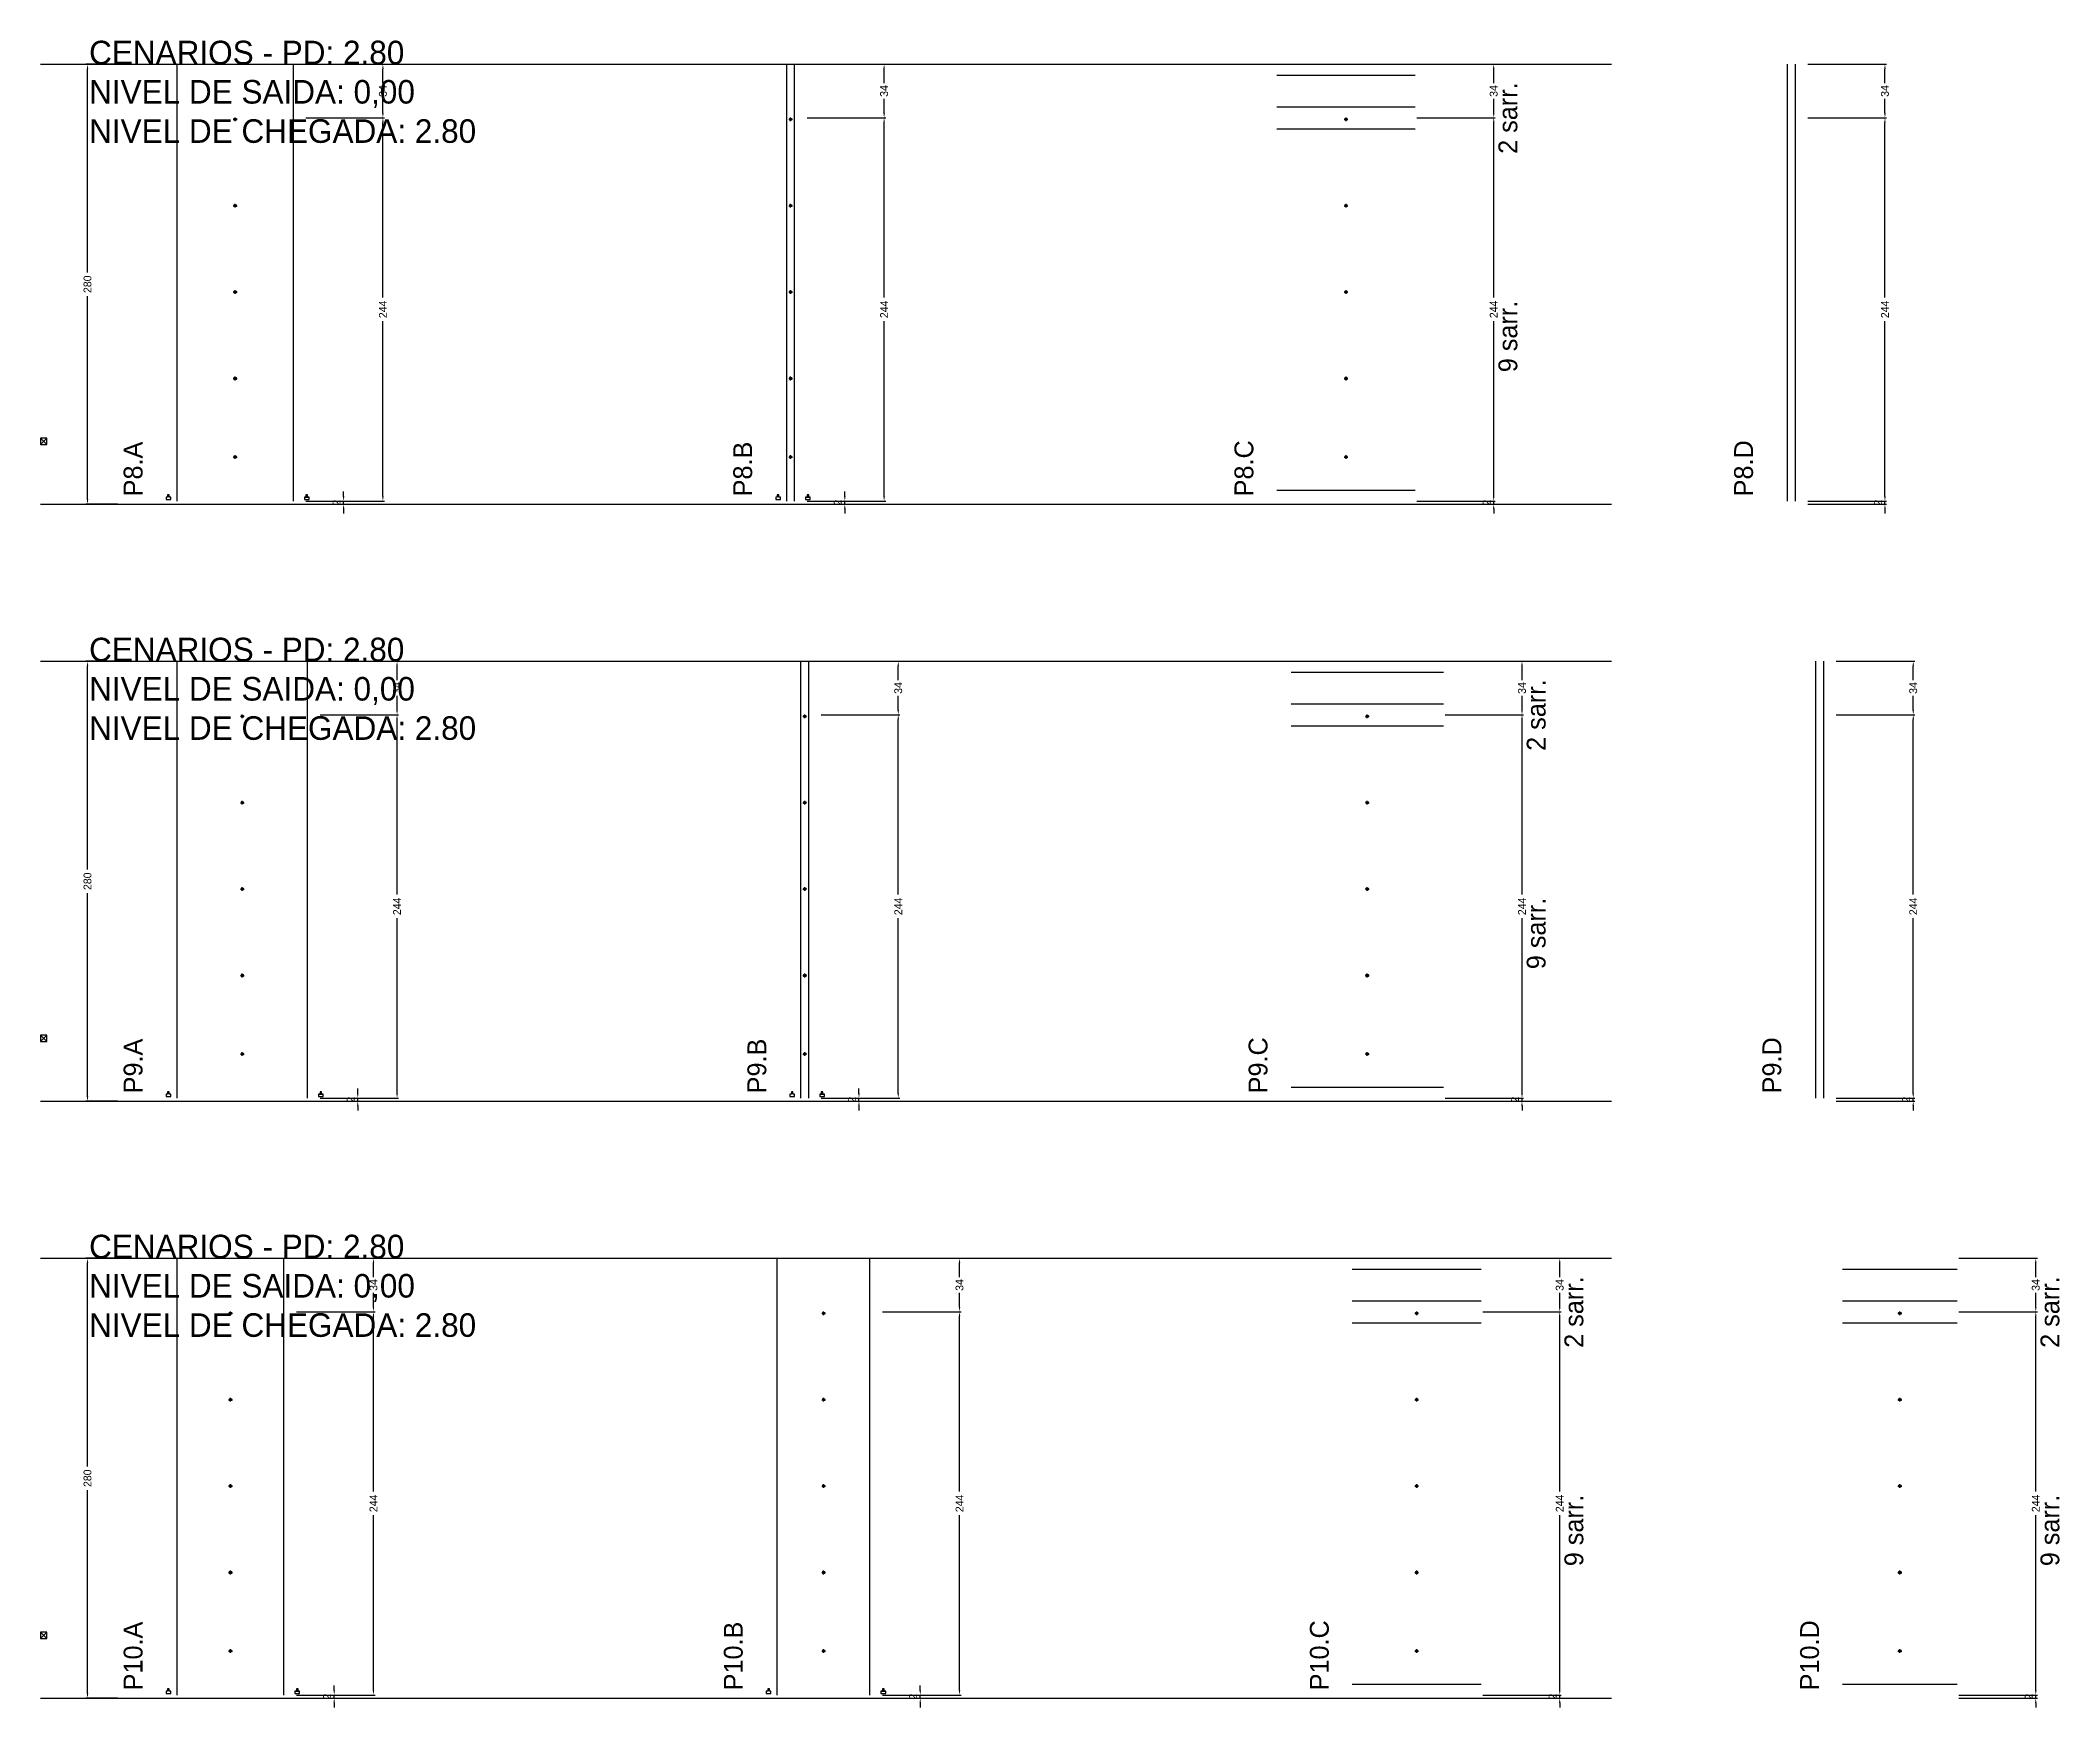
# Model space of a CAD drawing. Header units: centimetres. Extents: x -7000 to 4307, y -13306 to 295.
# Drawn here: x -7000 to -5715, y -3806 to -2745 of the extents above; entities that cross this region are included whole.
import ezdxf

# ---------------------------------------------------------------- set-up
doc = ezdxf.new("R2010")
doc.units = ezdxf.units.CM
doc.linetypes.add('DASHED', pattern=[2, -2])
for name, color, linetype in [('COTA', 241, 'Continuous'), ('COTAS FURACAO', 16, 'Continuous'), ('NOMENCLATURA', 7, 'Continuous'), ('Nível', 160, 'Continuous'), ('SARR_2.2x7', 40, 'Continuous')]:
    doc.layers.add(name, color=color, linetype=linetype)
doc.dimstyles.new('PAINEL-NOVA', dxfattribs={"dimtxt": 5, "dimasz": 3, "dimexe": 1, "dimexo": 1, "dimgap": 1, "dimtad": 1, "dimcen": 2.5, "dimazin": 3, "dimtfac": 1, "dimtmove": 0, "dimatfit": 3})

msp = doc.modelspace()

# ---------------------------------------------------------------- texts
at = {"layer": 'NOMENCLATURA'}
for s, p in [('CENARIOS - PD: 2.80', (-6969, -2760)), ('NIVEL DE SAIDA: 0,00', (-6969, -2785)), ('NIVEL DE CHEGADA: 2.80', (-6969, -2810)), ('CENARIOS - PD: 2.80', (-6969, -3140)), ('NIVEL DE SAIDA: 0,00', (-6969, -3165)), ('NIVEL DE CHEGADA: 2.80', (-6969, -3190)), ('CENARIOS - PD: 2.80', (-6969, -3520)), ('NIVEL DE SAIDA: 0,00', (-6969, -3545)), ('NIVEL DE CHEGADA: 2.80', (-6969, -3570))]:
    msp.add_text(s, height=15, dxfattribs=at).set_placement(p)
for s, p in [('2 sarr.', (-6060, -2817)), ('9 sarr.', (-6060, -2956)), ('P8.A', (-6935, -3035)), ('P8.B', (-6547, -3035)), ('P8.C', (-6228, -3035)), ('P8.D', (-5910, -3035)), ('2 sarr.', (-6042, -3197)), ('9 sarr.', (-6042, -3336)), ('P9.C', (-6219, -3415)), ('P9.A', (-6935, -3415)), ('P9.B', (-6538, -3415)), ('P9.D', (-5892, -3415)), ('2 sarr.', (-6018, -3577)), ('2 sarr.', (-5715, -3577)), ('9 sarr.', (-6018, -3716)), ('9 sarr.', (-5715, -3716)), ('P10.A', (-6935, -3795)), ('P10.B', (-6553, -3795)), ('P10.C', (-6180, -3795)), ('P10.D', (-5868, -3795))]:
    msp.add_text(s, height=12, rotation=90, dxfattribs=at).set_placement(p)

# ---------------------------------------------------------------- blocks, each defined once
blk = doc.blocks.new('_CLOSEDFILLED')
at = {"color": 0, "linetype": 'BYBLOCK'}
blk.add_solid([(-1, 0.16), (0, 0), (-1, -0.16)], dxfattribs=at)
blk = doc.blocks.new('*D307')
for p, q in [((-6951, -3520), (-6971, -3520)), ((-6970, -3652.5), (-6970, -3523)), ((-6970, -3797), (-6970, -3667.5)), ((-6951, -3800), (-6971, -3800))]:
    blk.add_line(p, q)
at = {"layer": 'Defpoints'}
for p in [(-6950, -3520), (-6970, -3800), (-6950, -3800)]:
    blk.add_point(p, dxfattribs=at)
at = {"layer": 'COTA', "xscale": 3, "yscale": 3}
for p, rotation in [((-6970, -3520), 90), ((-6970, -3800), 270)]:
    blk.add_blockref('_CLOSEDFILLED', p, dxfattribs=dict(at, rotation=rotation))
at = {"layer": 'COTA', "insert": (-6970, -3660), "char_height": 5, "attachment_point": 5, "rotation": 90}
blk.add_mtext('280', dxfattribs=at)
blk = doc.blocks.new('MULDURA')
at = {"layer": 'Paineis'}
for p, q in [((0, 0), (4, 4)), ((4, 0), (0, 4))]:
    blk.add_line(p, q, dxfattribs=at)
blk.add_lwpolyline([(0, 0), (4, 0), (4, 4), (0, 4)], close=True, dxfattribs=at)
blk = doc.blocks.new('*D309')
for p, q in [((-6837, -3554), (-6787, -3554)), ((-6788, -3668.5), (-6788, -3557)), ((-6788, -3795), (-6788, -3683.5)), ((-6837, -3798), (-6787, -3798))]:
    blk.add_line(p, q)
at = {"layer": 'Defpoints'}
for p in [(-6838, -3554), (-6838, -3798), (-6788, -3798)]:
    blk.add_point(p, dxfattribs=at)
at = {"layer": 'COTA', "xscale": 3, "yscale": 3}
for p, rotation in [((-6788, -3554), 90), ((-6788, -3798), 270)]:
    blk.add_blockref('_CLOSEDFILLED', p, dxfattribs=dict(at, rotation=rotation))
at = {"layer": 'COTA', "insert": (-6788, -3676), "char_height": 5, "attachment_point": 5, "rotation": 90}
blk.add_mtext('244', dxfattribs=at)
blk = doc.blocks.new('*D310')
for p, q in [((-6837, -3520), (-6787, -3520)), ((-6788, -3532), (-6788, -3523)), ((-6788, -3551), (-6788, -3542)), ((-6837, -3554), (-6787, -3554))]:
    blk.add_line(p, q)
at = {"layer": 'Defpoints'}
for p in [(-6838, -3520), (-6838, -3554), (-6788, -3554)]:
    blk.add_point(p, dxfattribs=at)
at = {"layer": 'COTA', "xscale": 3, "yscale": 3}
for p, rotation in [((-6788, -3520), 90), ((-6788, -3554), 270)]:
    blk.add_blockref('_CLOSEDFILLED', p, dxfattribs=dict(at, rotation=rotation))
at = {"layer": 'COTA', "insert": (-6788, -3537), "char_height": 5, "attachment_point": 5, "rotation": 90}
blk.add_mtext('34', dxfattribs=at)
blk = doc.blocks.new('SLIPTEE')
at = {"layer": 'Paineis'}
blk.add_lwpolyline([(0, 0), (3, 0), (3, 1.5), (2, 1.5), (2, 3), (1, 3), (1, 1.5), (0, 1.5)], close=True, dxfattribs=at)
blk = doc.blocks.new('SLIPTDD')
at = {"layer": 'Paineis'}
blk.add_line((0, 1.5), (3, 1.5), dxfattribs=at)
blk.add_lwpolyline([(0, 0), (3, 0), (3, 1.5), (2, 1.5), (2, 3), (1, 3), (1, 1.5), (0, 1.5)], close=True, dxfattribs=at)
blk = doc.blocks.new('furacao')
at = {"layer": 'COTAS FURACAO'}
for p, q in [((-1.2, 0), (1.2, 0)), ((0, -1.2), (0, 1.2))]:
    blk.add_line(p, q, dxfattribs=at)
blk.add_circle((0, 0), 0.8, dxfattribs=at)
blk = doc.blocks.new('*D312')
for p, q in [((-6464, -3554), (-6414, -3554)), ((-6415, -3668.5), (-6415, -3557)), ((-6415, -3795), (-6415, -3683.5)), ((-6464, -3798), (-6414, -3798))]:
    blk.add_line(p, q)
at = {"layer": 'Defpoints'}
for p in [(-6465, -3554), (-6465, -3798), (-6415, -3798)]:
    blk.add_point(p, dxfattribs=at)
at = {"layer": 'COTA', "xscale": 3, "yscale": 3}
for p, rotation in [((-6415, -3554), 90), ((-6415, -3798), 270)]:
    blk.add_blockref('_CLOSEDFILLED', p, dxfattribs=dict(at, rotation=rotation))
at = {"layer": 'COTA', "insert": (-6415, -3676), "char_height": 5, "attachment_point": 5, "rotation": 90}
blk.add_mtext('244', dxfattribs=at)
blk = doc.blocks.new('*D313')
for p, q in [((-6464, -3520), (-6414, -3520)), ((-6415, -3532), (-6415, -3523)), ((-6415, -3551), (-6415, -3542)), ((-6464, -3554), (-6414, -3554))]:
    blk.add_line(p, q)
at = {"layer": 'Defpoints'}
for p in [(-6465, -3520), (-6465, -3554), (-6415, -3554)]:
    blk.add_point(p, dxfattribs=at)
at = {"layer": 'COTA', "xscale": 3, "yscale": 3}
for p, rotation in [((-6415, -3520), 90), ((-6415, -3554), 270)]:
    blk.add_blockref('_CLOSEDFILLED', p, dxfattribs=dict(at, rotation=rotation))
at = {"layer": 'COTA', "insert": (-6415, -3537), "char_height": 5, "attachment_point": 5, "rotation": 90}
blk.add_mtext('34', dxfattribs=at)
blk = doc.blocks.new('*D315')
for p, q in [((-6082, -3554), (-6032, -3554)), ((-6033, -3668.5), (-6033, -3557)), ((-6033, -3795), (-6033, -3683.5)), ((-6082, -3798), (-6032, -3798))]:
    blk.add_line(p, q)
at = {"layer": 'Defpoints'}
for p in [(-6083, -3554), (-6083, -3798), (-6033, -3798)]:
    blk.add_point(p, dxfattribs=at)
at = {"layer": 'COTA', "xscale": 3, "yscale": 3}
for p, rotation in [((-6033, -3554), 90), ((-6033, -3798), 270)]:
    blk.add_blockref('_CLOSEDFILLED', p, dxfattribs=dict(at, rotation=rotation))
at = {"layer": 'COTA', "insert": (-6033, -3676), "char_height": 5, "attachment_point": 5, "rotation": 90}
blk.add_mtext('244', dxfattribs=at)
blk = doc.blocks.new('*D316')
for p, q in [((-6082, -3520), (-6032, -3520)), ((-6033, -3532), (-6033, -3523)), ((-6033, -3551), (-6033, -3542)), ((-6082, -3554), (-6032, -3554))]:
    blk.add_line(p, q)
at = {"layer": 'Defpoints'}
for p in [(-6083, -3520), (-6083, -3554), (-6033, -3554)]:
    blk.add_point(p, dxfattribs=at)
at = {"layer": 'COTA', "xscale": 3, "yscale": 3}
for p, rotation in [((-6033, -3520), 90), ((-6033, -3554), 270)]:
    blk.add_blockref('_CLOSEDFILLED', p, dxfattribs=dict(at, rotation=rotation))
at = {"layer": 'COTA', "insert": (-6033, -3537), "char_height": 5, "attachment_point": 5, "rotation": 90}
blk.add_mtext('34', dxfattribs=at)
blk = doc.blocks.new('*D318')
for p, q in [((-5779, -3554), (-5729, -3554)), ((-5730, -3668.5), (-5730, -3557)), ((-5730, -3795), (-5730, -3683.5)), ((-5779, -3798), (-5729, -3798))]:
    blk.add_line(p, q)
at = {"layer": 'Defpoints'}
for p in [(-5780, -3554), (-5780, -3798), (-5730, -3798)]:
    blk.add_point(p, dxfattribs=at)
at = {"layer": 'COTA', "xscale": 3, "yscale": 3}
for p, rotation in [((-5730, -3554), 90), ((-5730, -3798), 270)]:
    blk.add_blockref('_CLOSEDFILLED', p, dxfattribs=dict(at, rotation=rotation))
at = {"layer": 'COTA', "insert": (-5730, -3676), "char_height": 5, "attachment_point": 5, "rotation": 90}
blk.add_mtext('244', dxfattribs=at)
blk = doc.blocks.new('*D319')
for p, q in [((-5779, -3520), (-5729, -3520)), ((-5730, -3532), (-5730, -3523)), ((-5730, -3551), (-5730, -3542)), ((-5779, -3554), (-5729, -3554))]:
    blk.add_line(p, q)
at = {"layer": 'Defpoints'}
for p in [(-5780, -3520), (-5780, -3554), (-5730, -3554)]:
    blk.add_point(p, dxfattribs=at)
at = {"layer": 'COTA', "xscale": 3, "yscale": 3}
for p, rotation in [((-5730, -3520), 90), ((-5730, -3554), 270)]:
    blk.add_blockref('_CLOSEDFILLED', p, dxfattribs=dict(at, rotation=rotation))
at = {"layer": 'COTA', "insert": (-5730, -3537), "char_height": 5, "attachment_point": 5, "rotation": 90}
blk.add_mtext('34', dxfattribs=at)
blk = doc.blocks.new('*D273')
for p, q in [((-6951, -3140), (-6971, -3140)), ((-6970, -3272.5), (-6970, -3143)), ((-6970, -3417), (-6970, -3287.5)), ((-6951, -3420), (-6971, -3420))]:
    blk.add_line(p, q)
at = {"layer": 'Defpoints'}
for p in [(-6950, -3140), (-6970, -3420), (-6950, -3420)]:
    blk.add_point(p, dxfattribs=at)
at = {"layer": 'COTA', "xscale": 3, "yscale": 3}
for p, rotation in [((-6970, -3140), 90), ((-6970, -3420), 270)]:
    blk.add_blockref('_CLOSEDFILLED', p, dxfattribs=dict(at, rotation=rotation))
at = {"layer": 'COTA', "insert": (-6970, -3280), "char_height": 5, "attachment_point": 5, "rotation": 90}
blk.add_mtext('280', dxfattribs=at)
blk = doc.blocks.new('*D275')
for p, q in [((-6822, -3174), (-6772, -3174)), ((-6773, -3288.5), (-6773, -3177)), ((-6773, -3415), (-6773, -3303.5)), ((-6822, -3418), (-6772, -3418))]:
    blk.add_line(p, q)
at = {"layer": 'Defpoints'}
for p in [(-6823, -3174), (-6823, -3418), (-6773, -3418)]:
    blk.add_point(p, dxfattribs=at)
at = {"layer": 'COTA', "xscale": 3, "yscale": 3}
for p, rotation in [((-6773, -3174), 90), ((-6773, -3418), 270)]:
    blk.add_blockref('_CLOSEDFILLED', p, dxfattribs=dict(at, rotation=rotation))
at = {"layer": 'COTA', "insert": (-6773, -3296), "char_height": 5, "attachment_point": 5, "rotation": 90}
blk.add_mtext('244', dxfattribs=at)
blk = doc.blocks.new('*D276')
for p, q in [((-6822, -3140), (-6772, -3140)), ((-6773, -3152), (-6773, -3143)), ((-6822, -3174), (-6772, -3174)), ((-6773, -3171), (-6773, -3162))]:
    blk.add_line(p, q)
at = {"layer": 'Defpoints'}
for p in [(-6823, -3140), (-6823, -3174), (-6773, -3174)]:
    blk.add_point(p, dxfattribs=at)
at = {"layer": 'COTA', "xscale": 3, "yscale": 3}
for p, rotation in [((-6773, -3140), 90), ((-6773, -3174), 270)]:
    blk.add_blockref('_CLOSEDFILLED', p, dxfattribs=dict(at, rotation=rotation))
at = {"layer": 'COTA', "insert": (-6773, -3157), "char_height": 5, "attachment_point": 5, "rotation": 90}
blk.add_mtext('34', dxfattribs=at)
blk = doc.blocks.new('*D278')
for p, q in [((-6503, -3174), (-6453, -3174)), ((-6454, -3288.5), (-6454, -3177)), ((-6454, -3415), (-6454, -3303.5)), ((-6503, -3418), (-6453, -3418))]:
    blk.add_line(p, q)
at = {"layer": 'Defpoints'}
for p in [(-6504, -3174), (-6504, -3418), (-6454, -3418)]:
    blk.add_point(p, dxfattribs=at)
at = {"layer": 'COTA', "xscale": 3, "yscale": 3}
for p, rotation in [((-6454, -3174), 90), ((-6454, -3418), 270)]:
    blk.add_blockref('_CLOSEDFILLED', p, dxfattribs=dict(at, rotation=rotation))
at = {"layer": 'COTA', "insert": (-6454, -3296), "char_height": 5, "attachment_point": 5, "rotation": 90}
blk.add_mtext('244', dxfattribs=at)
blk = doc.blocks.new('*D279')
for p, q in [((-6503, -3140), (-6453, -3140)), ((-6454, -3152), (-6454, -3143)), ((-6503, -3174), (-6453, -3174)), ((-6454, -3171), (-6454, -3162))]:
    blk.add_line(p, q)
at = {"layer": 'Defpoints'}
for p in [(-6504, -3140), (-6504, -3174), (-6454, -3174)]:
    blk.add_point(p, dxfattribs=at)
at = {"layer": 'COTA', "xscale": 3, "yscale": 3}
for p, rotation in [((-6454, -3140), 90), ((-6454, -3174), 270)]:
    blk.add_blockref('_CLOSEDFILLED', p, dxfattribs=dict(at, rotation=rotation))
at = {"layer": 'COTA', "insert": (-6454, -3157), "char_height": 5, "attachment_point": 5, "rotation": 90}
blk.add_mtext('34', dxfattribs=at)
blk = doc.blocks.new('*D281')
for p, q in [((-6106, -3174), (-6056, -3174)), ((-6057, -3288.5), (-6057, -3177)), ((-6057, -3415), (-6057, -3303.5)), ((-6106, -3418), (-6056, -3418))]:
    blk.add_line(p, q)
at = {"layer": 'Defpoints'}
for p in [(-6107, -3174), (-6107, -3418), (-6057, -3418)]:
    blk.add_point(p, dxfattribs=at)
at = {"layer": 'COTA', "xscale": 3, "yscale": 3}
for p, rotation in [((-6057, -3174), 90), ((-6057, -3418), 270)]:
    blk.add_blockref('_CLOSEDFILLED', p, dxfattribs=dict(at, rotation=rotation))
at = {"layer": 'COTA', "insert": (-6057, -3296), "char_height": 5, "attachment_point": 5, "rotation": 90}
blk.add_mtext('244', dxfattribs=at)
blk = doc.blocks.new('*D282')
for p, q in [((-6106, -3140), (-6056, -3140)), ((-6057, -3152), (-6057, -3143)), ((-6106, -3174), (-6056, -3174)), ((-6057, -3171), (-6057, -3162))]:
    blk.add_line(p, q)
at = {"layer": 'Defpoints'}
for p in [(-6107, -3140), (-6107, -3174), (-6057, -3174)]:
    blk.add_point(p, dxfattribs=at)
at = {"layer": 'COTA', "xscale": 3, "yscale": 3}
for p, rotation in [((-6057, -3140), 90), ((-6057, -3174), 270)]:
    blk.add_blockref('_CLOSEDFILLED', p, dxfattribs=dict(at, rotation=rotation))
at = {"layer": 'COTA', "insert": (-6057, -3157), "char_height": 5, "attachment_point": 5, "rotation": 90}
blk.add_mtext('34', dxfattribs=at)
blk = doc.blocks.new('*D284')
for p, q in [((-5857, -3174), (-5807, -3174)), ((-5808, -3288.5), (-5808, -3177)), ((-5808, -3415), (-5808, -3303.5)), ((-5857, -3418), (-5807, -3418))]:
    blk.add_line(p, q)
at = {"layer": 'Defpoints'}
for p in [(-5858, -3174), (-5858, -3418), (-5808, -3418)]:
    blk.add_point(p, dxfattribs=at)
at = {"layer": 'COTA', "xscale": 3, "yscale": 3}
for p, rotation in [((-5808, -3174), 90), ((-5808, -3418), 270)]:
    blk.add_blockref('_CLOSEDFILLED', p, dxfattribs=dict(at, rotation=rotation))
at = {"layer": 'COTA', "insert": (-5808, -3296), "char_height": 5, "attachment_point": 5, "rotation": 90}
blk.add_mtext('244', dxfattribs=at)
blk = doc.blocks.new('*D285')
for p, q in [((-5857, -3140), (-5807, -3140)), ((-5808, -3152), (-5808, -3143)), ((-5857, -3174), (-5807, -3174)), ((-5808, -3171), (-5808, -3162))]:
    blk.add_line(p, q)
at = {"layer": 'Defpoints'}
for p in [(-5858, -3140), (-5858, -3174), (-5808, -3174)]:
    blk.add_point(p, dxfattribs=at)
at = {"layer": 'COTA', "xscale": 3, "yscale": 3}
for p, rotation in [((-5808, -3140), 90), ((-5808, -3174), 270)]:
    blk.add_blockref('_CLOSEDFILLED', p, dxfattribs=dict(at, rotation=rotation))
at = {"layer": 'COTA', "insert": (-5808, -3157), "char_height": 5, "attachment_point": 5, "rotation": 90}
blk.add_mtext('34', dxfattribs=at)
blk = doc.blocks.new('*D239')
for p, q in [((-6951, -2760), (-6971, -2760)), ((-6970, -2892.5), (-6970, -2763)), ((-6970, -3037), (-6970, -2907.5)), ((-6951, -3040), (-6971, -3040))]:
    blk.add_line(p, q)
at = {"layer": 'Defpoints'}
for p in [(-6950, -2760), (-6970, -3040), (-6950, -3040)]:
    blk.add_point(p, dxfattribs=at)
at = {"layer": 'COTA', "xscale": 3, "yscale": 3}
for p, rotation in [((-6970, -2760), 90), ((-6970, -3040), 270)]:
    blk.add_blockref('_CLOSEDFILLED', p, dxfattribs=dict(at, rotation=rotation))
at = {"layer": 'COTA', "insert": (-6970, -2900), "char_height": 5, "attachment_point": 5, "rotation": 90}
blk.add_mtext('280', dxfattribs=at)
blk = doc.blocks.new('*D241')
for p, q in [((-6831, -2794), (-6781, -2794)), ((-6782, -2908.5), (-6782, -2797)), ((-6782, -3035), (-6782, -2923.5)), ((-6831, -3038), (-6781, -3038))]:
    blk.add_line(p, q)
at = {"layer": 'Defpoints'}
for p in [(-6832, -2794), (-6832, -3038), (-6782, -3038)]:
    blk.add_point(p, dxfattribs=at)
at = {"layer": 'COTA', "xscale": 3, "yscale": 3}
for p, rotation in [((-6782, -2794), 90), ((-6782, -3038), 270)]:
    blk.add_blockref('_CLOSEDFILLED', p, dxfattribs=dict(at, rotation=rotation))
at = {"layer": 'COTA', "insert": (-6782, -2916), "char_height": 5, "attachment_point": 5, "rotation": 90}
blk.add_mtext('244', dxfattribs=at)
blk = doc.blocks.new('*D242')
for p, q in [((-6831, -2760), (-6781, -2760)), ((-6782, -2772), (-6782, -2763)), ((-6782, -2791), (-6782, -2782)), ((-6831, -2794), (-6781, -2794))]:
    blk.add_line(p, q)
at = {"layer": 'Defpoints'}
for p in [(-6832, -2760), (-6832, -2794), (-6782, -2794)]:
    blk.add_point(p, dxfattribs=at)
at = {"layer": 'COTA', "xscale": 3, "yscale": 3}
for p, rotation in [((-6782, -2760), 90), ((-6782, -2794), 270)]:
    blk.add_blockref('_CLOSEDFILLED', p, dxfattribs=dict(at, rotation=rotation))
at = {"layer": 'COTA', "insert": (-6782, -2777), "char_height": 5, "attachment_point": 5, "rotation": 90}
blk.add_mtext('34', dxfattribs=at)
blk = doc.blocks.new('*D244')
for p, q in [((-6512, -2794), (-6462, -2794)), ((-6463, -2908.5), (-6463, -2797)), ((-6463, -3035), (-6463, -2923.5)), ((-6512, -3038), (-6462, -3038))]:
    blk.add_line(p, q)
at = {"layer": 'Defpoints'}
for p in [(-6513, -2794), (-6513, -3038), (-6463, -3038)]:
    blk.add_point(p, dxfattribs=at)
at = {"layer": 'COTA', "xscale": 3, "yscale": 3}
for p, rotation in [((-6463, -2794), 90), ((-6463, -3038), 270)]:
    blk.add_blockref('_CLOSEDFILLED', p, dxfattribs=dict(at, rotation=rotation))
at = {"layer": 'COTA', "insert": (-6463, -2916), "char_height": 5, "attachment_point": 5, "rotation": 90}
blk.add_mtext('244', dxfattribs=at)
blk = doc.blocks.new('*D245')
for p, q in [((-6512, -2760), (-6462, -2760)), ((-6463, -2772), (-6463, -2763)), ((-6463, -2791), (-6463, -2782)), ((-6512, -2794), (-6462, -2794))]:
    blk.add_line(p, q)
at = {"layer": 'Defpoints'}
for p in [(-6513, -2760), (-6513, -2794), (-6463, -2794)]:
    blk.add_point(p, dxfattribs=at)
at = {"layer": 'COTA', "xscale": 3, "yscale": 3}
for p, rotation in [((-6463, -2760), 90), ((-6463, -2794), 270)]:
    blk.add_blockref('_CLOSEDFILLED', p, dxfattribs=dict(at, rotation=rotation))
at = {"layer": 'COTA', "insert": (-6463, -2777), "char_height": 5, "attachment_point": 5, "rotation": 90}
blk.add_mtext('34', dxfattribs=at)
blk = doc.blocks.new('*D247')
for p, q in [((-6124, -2794), (-6074, -2794)), ((-6075, -2908.5), (-6075, -2797)), ((-6075, -3035), (-6075, -2923.5)), ((-6124, -3038), (-6074, -3038))]:
    blk.add_line(p, q)
at = {"layer": 'Defpoints'}
for p in [(-6125, -2794), (-6125, -3038), (-6075, -3038)]:
    blk.add_point(p, dxfattribs=at)
at = {"layer": 'COTA', "xscale": 3, "yscale": 3}
for p, rotation in [((-6075, -2794), 90), ((-6075, -3038), 270)]:
    blk.add_blockref('_CLOSEDFILLED', p, dxfattribs=dict(at, rotation=rotation))
at = {"layer": 'COTA', "insert": (-6075, -2916), "char_height": 5, "attachment_point": 5, "rotation": 90}
blk.add_mtext('244', dxfattribs=at)
blk = doc.blocks.new('*D248')
for p, q in [((-6124, -2760), (-6074, -2760)), ((-6075, -2772), (-6075, -2763)), ((-6075, -2791), (-6075, -2782)), ((-6124, -2794), (-6074, -2794))]:
    blk.add_line(p, q)
at = {"layer": 'Defpoints'}
for p in [(-6125, -2760), (-6125, -2794), (-6075, -2794)]:
    blk.add_point(p, dxfattribs=at)
at = {"layer": 'COTA', "xscale": 3, "yscale": 3}
for p, rotation in [((-6075, -2760), 90), ((-6075, -2794), 270)]:
    blk.add_blockref('_CLOSEDFILLED', p, dxfattribs=dict(at, rotation=rotation))
at = {"layer": 'COTA', "insert": (-6075, -2777), "char_height": 5, "attachment_point": 5, "rotation": 90}
blk.add_mtext('34', dxfattribs=at)
blk = doc.blocks.new('*D250')
for p, q in [((-5875, -2794), (-5825, -2794)), ((-5826, -2908.5), (-5826, -2797)), ((-5826, -3035), (-5826, -2923.5)), ((-5875, -3038), (-5825, -3038))]:
    blk.add_line(p, q)
at = {"layer": 'Defpoints'}
for p in [(-5876, -2794), (-5876, -3038), (-5826, -3038)]:
    blk.add_point(p, dxfattribs=at)
at = {"layer": 'COTA', "xscale": 3, "yscale": 3}
for p, rotation in [((-5826, -2794), 90), ((-5826, -3038), 270)]:
    blk.add_blockref('_CLOSEDFILLED', p, dxfattribs=dict(at, rotation=rotation))
at = {"layer": 'COTA', "insert": (-5826, -2916), "char_height": 5, "attachment_point": 5, "rotation": 90}
blk.add_mtext('244', dxfattribs=at)
blk = doc.blocks.new('*D251')
for p, q in [((-5875, -2760), (-5825, -2760)), ((-5826, -2772), (-5826, -2763)), ((-5826, -2791), (-5826, -2782)), ((-5875, -2794), (-5825, -2794))]:
    blk.add_line(p, q)
at = {"layer": 'Defpoints'}
for p in [(-5876, -2760), (-5876, -2794), (-5826, -2794)]:
    blk.add_point(p, dxfattribs=at)
at = {"layer": 'COTA', "xscale": 3, "yscale": 3}
for p, rotation in [((-5826, -2760), 90), ((-5826, -2794), 270)]:
    blk.add_blockref('_CLOSEDFILLED', p, dxfattribs=dict(at, rotation=rotation))
at = {"layer": 'COTA', "insert": (-5826, -2777), "char_height": 5, "attachment_point": 5, "rotation": 90}
blk.add_mtext('34', dxfattribs=at)

# ---------------------------------------------------------------- dimensions: what is measured, and where the dimension line sits
at = {"layer": 'COTA'}
for base, p1, p2, picture, middle in [((-6970, -3040), (-6950, -3040), (-6950, -2760), '*D239', (-6970, -2900)), ((-6782, -2794), (-6832, -2794), (-6832, -2760), '*D242', (-6782, -2777)), ((-6463, -2794), (-6513, -2794), (-6513, -2760), '*D245', (-6463, -2777)), ((-6075, -2794), (-6125, -2794), (-6125, -2760), '*D248', (-6075, -2777)), ((-5826, -2794), (-5876, -2794), (-5876, -2760), '*D251', (-5826, -2777)), ((-6782, -3038), (-6832, -3038), (-6832, -2794), '*D241', (-6782, -2916)), ((-6463, -3038), (-6513, -3038), (-6513, -2794), '*D244', (-6463, -2916)), ((-6075, -3038), (-6125, -3038), (-6125, -2794), '*D247', (-6075, -2916)), ((-5826, -3038), (-5876, -3038), (-5876, -2794), '*D250', (-5826, -2916)), ((-6970, -3420), (-6950, -3420), (-6950, -3140), '*D273', (-6970, -3280)), ((-6773, -3174), (-6823, -3174), (-6823, -3140), '*D276', (-6773, -3157)), ((-6454, -3174), (-6504, -3174), (-6504, -3140), '*D279', (-6454, -3157)), ((-6057, -3174), (-6107, -3174), (-6107, -3140), '*D282', (-6057, -3157)), ((-5808, -3174), (-5858, -3174), (-5858, -3140), '*D285', (-5808, -3157)), ((-6773, -3418), (-6823, -3418), (-6823, -3174), '*D275', (-6773, -3296)), ((-6454, -3418), (-6504, -3418), (-6504, -3174), '*D278', (-6454, -3296)), ((-6057, -3418), (-6107, -3418), (-6107, -3174), '*D281', (-6057, -3296)), ((-5808, -3418), (-5858, -3418), (-5858, -3174), '*D284', (-5808, -3296)), ((-6970, -3800), (-6950, -3800), (-6950, -3520), '*D307', (-6970, -3660)), ((-6788, -3554), (-6838, -3554), (-6838, -3520), '*D310', (-6788, -3537)), ((-6415, -3554), (-6465, -3554), (-6465, -3520), '*D313', (-6415, -3537)), ((-6033, -3554), (-6083, -3554), (-6083, -3520), '*D316', (-6033, -3537)), ((-5730, -3554), (-5780, -3554), (-5780, -3520), '*D319', (-5730, -3537)), ((-6788, -3798), (-6838, -3798), (-6838, -3554), '*D309', (-6788, -3676)), ((-6415, -3798), (-6465, -3798), (-6465, -3554), '*D312', (-6415, -3676)), ((-6033, -3798), (-6083, -3798), (-6083, -3554), '*D315', (-6033, -3676)), ((-5730, -3798), (-5780, -3798), (-5780, -3554), '*D318', (-5730, -3676))]:
    dim = msp.add_linear_dim(base=base, p1=p1, p2=p2, angle=90, dimstyle='PAINEL-NOVA', dxfattribs=at)
    dim.commit()
    dim.dimension.update_dxf_attribs({"geometry": picture, "text_midpoint": middle})
for base, p1, p2 in [((-6807, -3040), (-6832, -3040), (-6832, -3038)), ((-6488, -3040), (-6513, -3040), (-6513, -3038)), ((-6075, -3040), (-6125, -3040), (-6125, -3038)), ((-5826, -3040), (-5876, -3040), (-5876, -3038)), ((-6798, -3420), (-6823, -3420), (-6823, -3418)), ((-6479, -3420), (-6504, -3420), (-6504, -3418)), ((-6057, -3420), (-6107, -3420), (-6107, -3418)), ((-5808, -3420), (-5858, -3420), (-5858, -3418)), ((-6813, -3800), (-6838, -3800), (-6838, -3798)), ((-6440, -3800), (-6465, -3800), (-6465, -3798)), ((-6033, -3800), (-6083, -3800), (-6083, -3798)), ((-5730, -3800), (-5780, -3800), (-5780, -3798))]:
    msp.add_linear_dim(base=base, p1=p1, p2=p2, angle=90, dimstyle='PAINEL-NOVA', dxfattribs=at).render()

# ---------------------------------------------------------------- linework, layer by layer
at = {"layer": 'Nível', "linetype": 'DASHED'}
for points in [[(-7000, -2760), (-6000, -2760)], [(-7000, -3040), (-6000, -3040)], [(-7000, -3140), (-6000, -3140)], [(-7000, -3420), (-6000, -3420)], [(-7000, -3520), (-6000, -3520)], [(-7000, -3800), (-6000, -3800)]]:
    msp.add_lwpolyline(points, dxfattribs=at)
at = {"layer": 'SARR_2.2x7'}
for points in [[(-6913, -2794), (-6913, -2760)], [(-6839, -2794), (-6839, -2760)], [(-6525, -2794), (-6525, -2760)], [(-6520, -2794), (-6520, -2760)], [(-5888, -2794), (-5888, -2760)], [(-5883, -2794), (-5883, -2760)], [(-6213, -2767), (-6125, -2767)], [(-6213, -2787), (-6125, -2787)], [(-6213, -2801), (-6125, -2801)], [(-6213, -3031), (-6125, -3031)], [(-6913, -3174), (-6913, -3140)], [(-6830, -3174), (-6830, -3140)], [(-6516, -3174), (-6516, -3140)], [(-6511, -3174), (-6511, -3140)], [(-6204, -3147), (-6107, -3147)], [(-5870, -3174), (-5870, -3140)], [(-5865, -3174), (-5865, -3140)], [(-6204, -3167), (-6107, -3167)], [(-6204, -3181), (-6107, -3181)], [(-6204, -3411), (-6107, -3411)], [(-6913, -3554), (-6913, -3520)], [(-6845, -3554), (-6845, -3520)], [(-6531, -3554), (-6531, -3520)], [(-6472, -3554), (-6472, -3520)], [(-6165, -3527), (-6083, -3527)], [(-5853, -3527), (-5780, -3527)], [(-6165, -3547), (-6083, -3547)], [(-5853, -3547), (-5780, -3547)], [(-6165, -3561), (-6083, -3561)], [(-5853, -3561), (-5780, -3561)], [(-6165, -3791), (-6083, -3791)], [(-5853, -3791), (-5780, -3791)]]:
    msp.add_lwpolyline(points, dxfattribs=at)
at = {"layer": 'SARR_2.2x7', "linetype": 'DASHED'}
for points in [[(-6913, -3038), (-6913, -2794)], [(-6839, -3038), (-6839, -2794)], [(-6525, -3038), (-6525, -2794)], [(-6520, -3038), (-6520, -2794)], [(-5888, -3038), (-5888, -2794)], [(-5883, -3038), (-5883, -2794)], [(-6913, -3418), (-6913, -3174)], [(-6830, -3418), (-6830, -3174)], [(-6516, -3418), (-6516, -3174)], [(-6511, -3418), (-6511, -3174)], [(-5870, -3418), (-5870, -3174)], [(-5865, -3418), (-5865, -3174)], [(-6913, -3798), (-6913, -3554)], [(-6845, -3798), (-6845, -3554)], [(-6531, -3798), (-6531, -3554)], [(-6472, -3798), (-6472, -3554)]]:
    msp.add_lwpolyline(points, dxfattribs=at)

# ---------------------------------------------------------------- block references
at = {"layer": 'COTA'}
for name, p in [('furacao', (-6876, -2795)), ('furacao', (-6522.5, -2795)), ('furacao', (-6169, -2795)), ('furacao', (-6876, -2850)), ('furacao', (-6522.5, -2850)), ('furacao', (-6169, -2850)), ('furacao', (-6876, -2905)), ('furacao', (-6522.5, -2905)), ('furacao', (-6169, -2905)), ('furacao', (-6876, -2960)), ('furacao', (-6522.5, -2960)), ('furacao', (-6169, -2960)), ('MULDURA', (-7000, -3002)), ('furacao', (-6876, -3010)), ('furacao', (-6522.5, -3010)), ('furacao', (-6169, -3010)), ('SLIPTEE', (-6920, -3037)), ('SLIPTDD', (-6832, -3037)), ('SLIPTEE', (-6532, -3037)), ('SLIPTDD', (-6513, -3037)), ('furacao', (-6871.5, -3175)), ('furacao', (-6513.5, -3175)), ('furacao', (-6155.5, -3175)), ('furacao', (-6871.5, -3230)), ('furacao', (-6513.5, -3230)), ('furacao', (-6155.5, -3230)), ('furacao', (-6871.5, -3285)), ('furacao', (-6513.5, -3285)), ('furacao', (-6155.5, -3285)), ('furacao', (-6871.5, -3340)), ('furacao', (-6513.5, -3340)), ('furacao', (-6155.5, -3340)), ('MULDURA', (-7000, -3382)), ('furacao', (-6871.5, -3390)), ('furacao', (-6513.5, -3390)), ('furacao', (-6155.5, -3390)), ('SLIPTEE', (-6920, -3417)), ('SLIPTDD', (-6823, -3417)), ('SLIPTEE', (-6523, -3417)), ('SLIPTDD', (-6504, -3417)), ('furacao', (-6879, -3555)), ('furacao', (-6501.5, -3555)), ('furacao', (-6124, -3555)), ('furacao', (-5816.5, -3555)), ('furacao', (-6879, -3610)), ('furacao', (-6501.5, -3610)), ('furacao', (-6124, -3610)), ('furacao', (-5816.5, -3610)), ('furacao', (-6879, -3665)), ('furacao', (-6501.5, -3665)), ('furacao', (-6124, -3665)), ('furacao', (-5816.5, -3665)), ('furacao', (-6879, -3720)), ('furacao', (-6501.5, -3720)), ('furacao', (-6124, -3720)), ('furacao', (-5816.5, -3720)), ('MULDURA', (-7000, -3762)), ('furacao', (-6879, -3770)), ('furacao', (-6501.5, -3770)), ('furacao', (-6124, -3770)), ('furacao', (-5816.5, -3770)), ('SLIPTEE', (-6920, -3797)), ('SLIPTDD', (-6838, -3797)), ('SLIPTEE', (-6538, -3797)), ('SLIPTDD', (-6465, -3797))]:
    msp.add_blockref(name, p, dxfattribs=at)

msp.set_redraw_order([(e.dxf.handle, doc.entitydb.next_handle()) for e in msp.query("TEXT MTEXT ATTDEF DIMENSION ARC_DIMENSION")])  # texts and dimensions are drawn at this point

doc.saveas('drawing.dxf')
